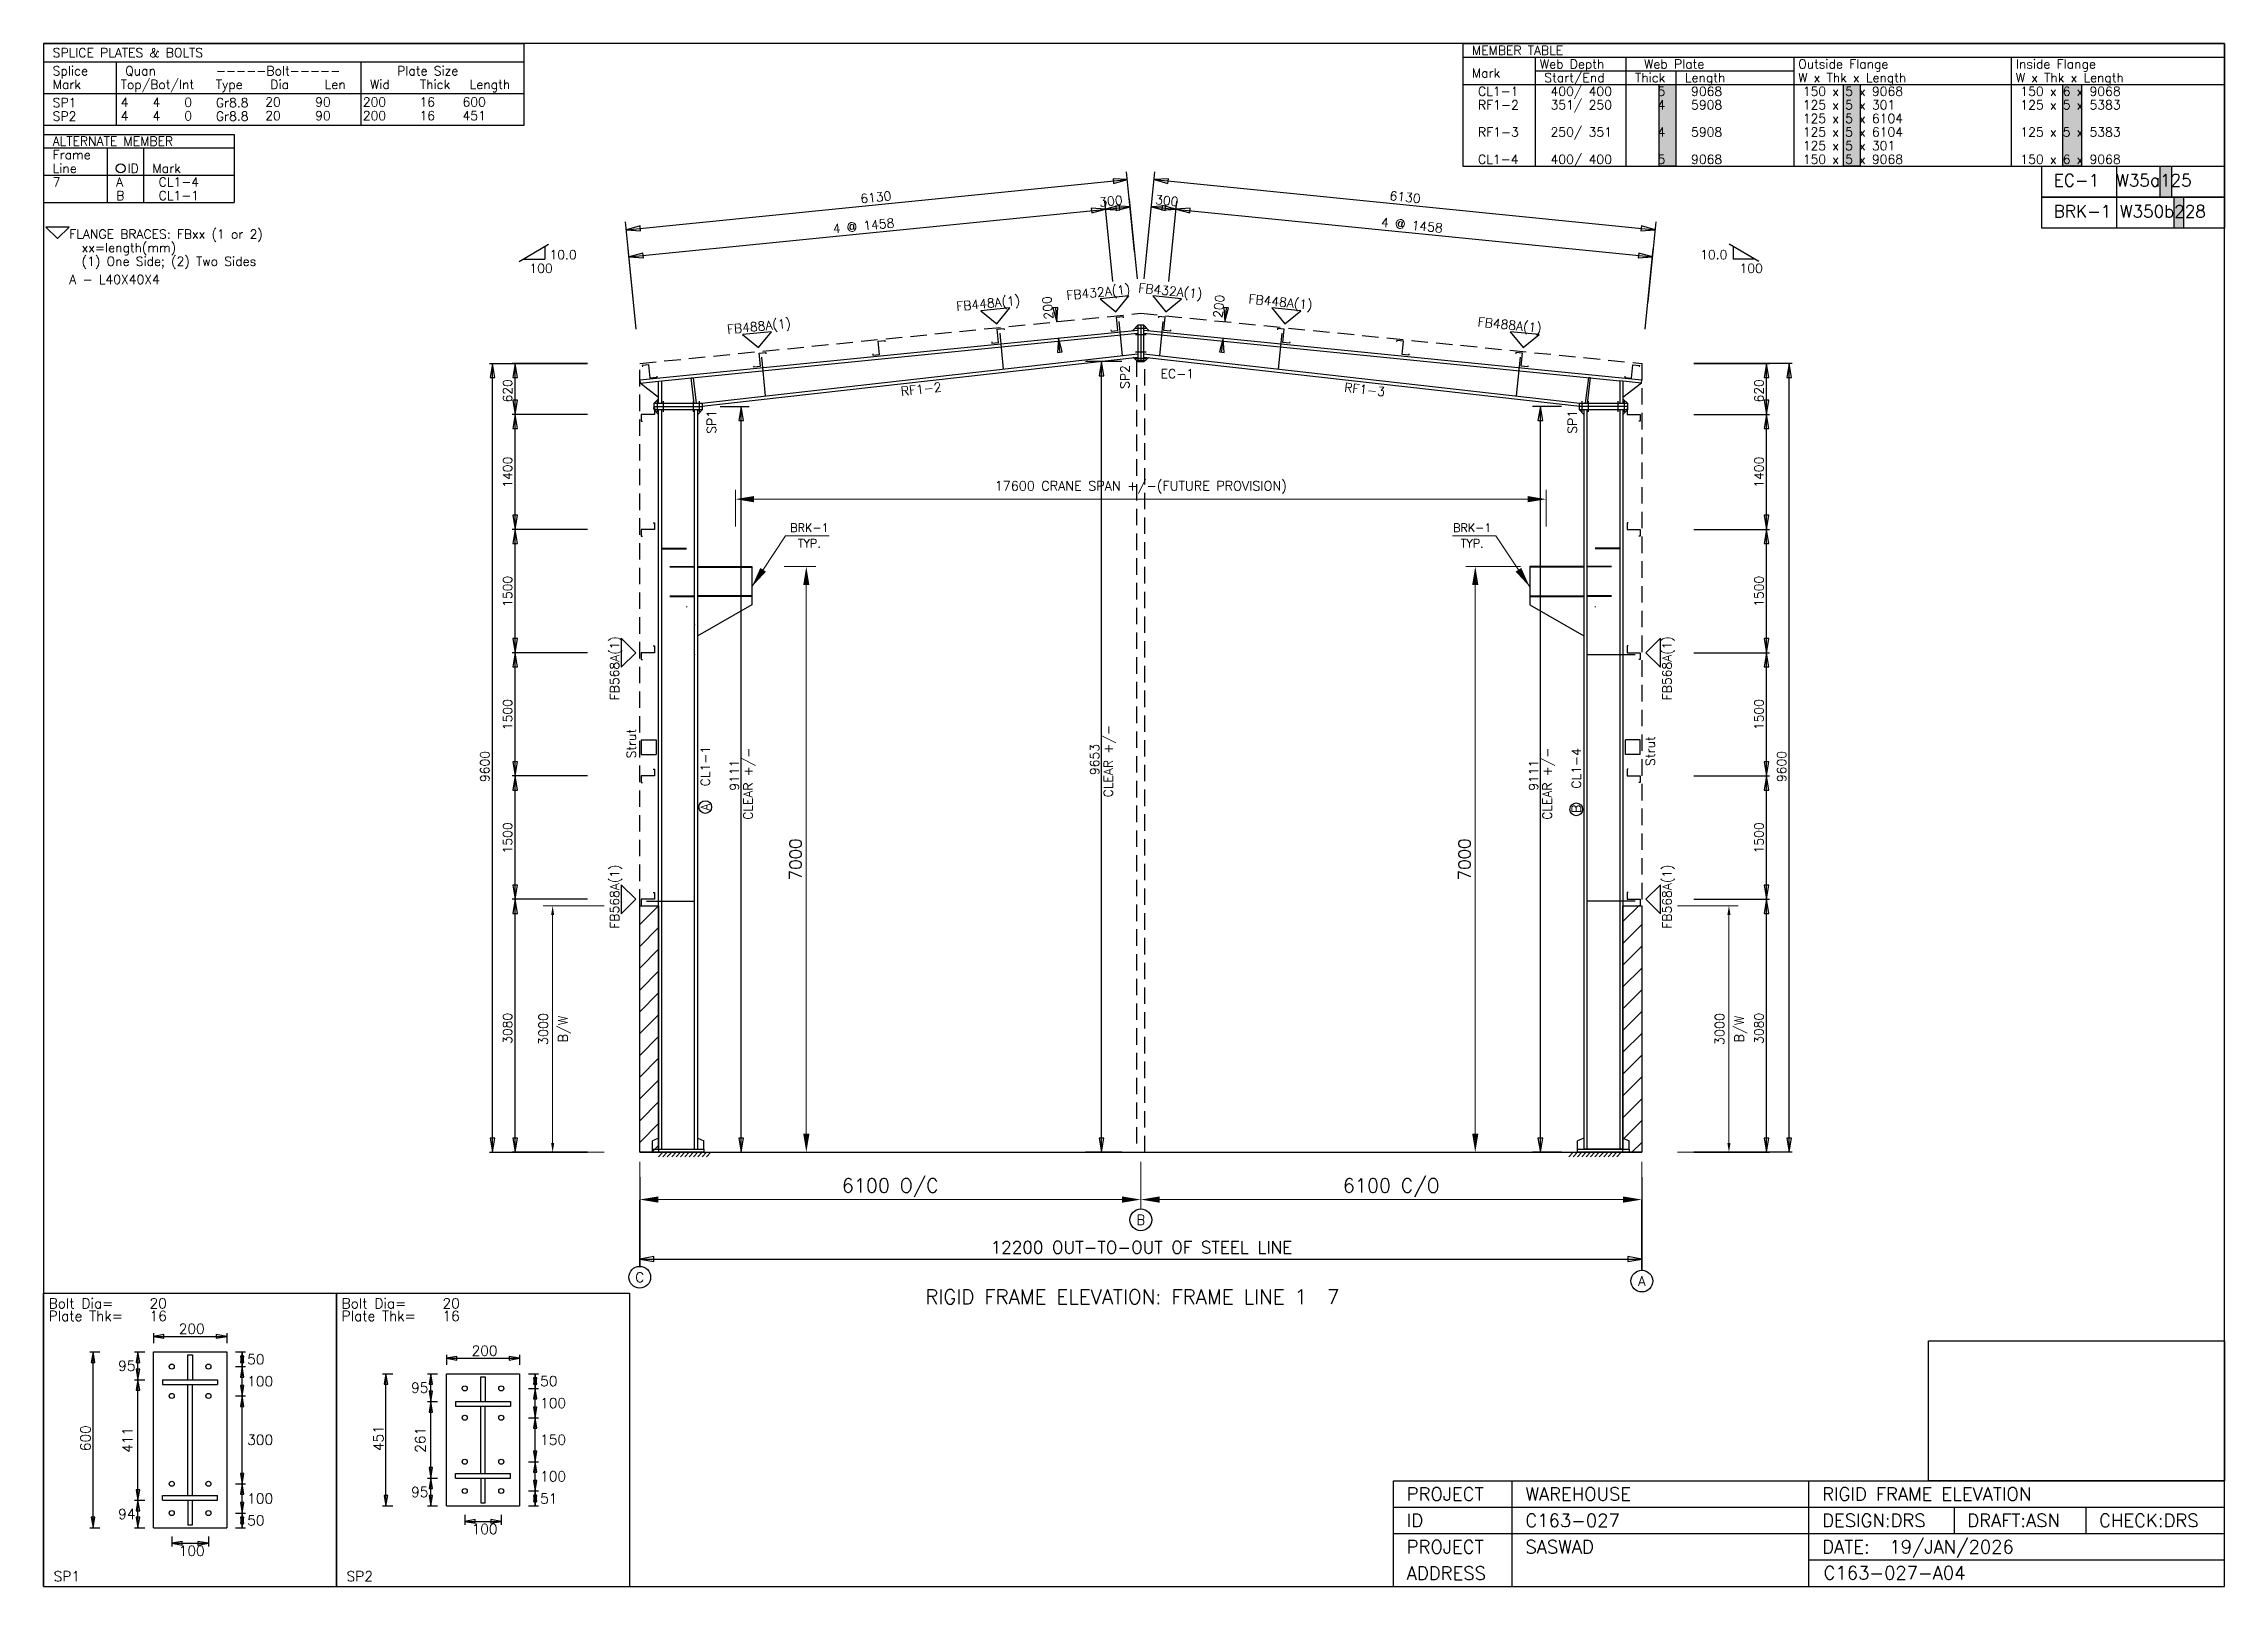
# Model space of a CAD drawing. Extents: x 0 to 26549, y 0 to 18774.
import ezdxf
from ezdxf.enums import TextEntityAlignment as Align

# ---------------------------------------------------------------- set-up
doc = ezdxf.new("R2010")
doc.units = 0
doc.header["$MEASUREMENT"] = 0
doc.linetypes.add('CONTIN', pattern=[0])
doc.linetypes.add('DASHED', pattern=[300.99, 200.69, -100.3])
doc.layers.get('0').update_dxf_attribs({"linetype": 'CONTIN'})
doc.layers.get('Defpoints').update_dxf_attribs({"linetype": 'CONTINUOUS'})
for name, color, linetype in [('1', 7, 'CONTIN'), ('10', 10, 'CONTIN'), ('11', 7, 'CONTIN'), ('12', 6, 'CONTIN'), ('13', 1, 'CONTIN'), ('14', 7, 'CONTIN'), ('15', 7, 'CONTIN'), ('2', 6, 'CONTIN'), ('22', 7, 'CONTIN'), ('26', 7, 'CONTIN'), ('3', 7, 'CONTIN'), ('5', 5, 'DASHED')]:
    doc.layers.add(name, color=color, linetype=linetype)
doc.styles.add('SIMPLEX', font='SIMPLEX')
doc.dimstyles.new('FOR D', dxfattribs={"dimscale": 114, "dimtxt": 2, "dimasz": 2, "dimexe": 1, "dimexo": 1, "dimgap": 1, "dimtad": 1, "dimdec": 0, "dimzin": 0, "dimdsep": 46, "dimtxsty": 'SIMPLEX', "dimcen": 1, "dimclrd": 6, "dimclre": 6, "dimclrt": 7, "dimadec": 0, "dimazin": 0, "dimtfac": 1, "dimtdec": 0, "dimtofl": 0, "dimtmove": 0, "dimatfit": 3, "dimfxl": 1, "dimtolj": 1, "dimtzin": 0, "dimlwd": 0, "dimlwe": 0, "dimarcsym": 1})
doc.dimstyles.new('FOR PLAN', dxfattribs={"dimscale": 115, "dimtxt": 2, "dimasz": 2, "dimexe": 1.5, "dimexo": 0.75, "dimgap": 0.9, "dimtad": 1, "dimdec": 0, "dimzin": 0, "dimdsep": 46, "dimtxsty": 'SIMPLEX', "dimcen": 0.09, "dimclrd": 6, "dimclre": 6, "dimclrt": 7, "dimadec": 0, "dimazin": 0, "dimtfac": 1, "dimtdec": 0, "dimtmove": 0, "dimatfit": 3, "dimfxl": 1, "dimtolj": 1, "dimtzin": 0, "dimlwd": 0, "dimlwe": 0, "dimarcsym": 0})
picture_1 = doc.add_image_def('image1.png', size_in_pixel=(129, 61))

msp = doc.modelspace()

# ---------------------------------------------------------------- texts
at = {"color": 7, "linetype": 'ByBlock', "lineweight": 0, "char_height": 100, "attachment_point": 5, "style": 'SIMPLEX'}
for s, insert in [('\\A1;BRK-1', (9322.5, 12882.4)), ('\\A1;BRK-1', (17391.6, 12882.4)), ('\\A1;TYP.', (9322.5, 12693.3)), ('\\A1;TYP.', (17391.6, 12693.3))]:
    msp.add_mtext(s, dxfattribs=dict(at, insert=insert))
at = {"layer": '11', "style": 'SIMPLEX'}
for s, p in [('EC-1  W35a125', (24471.8, 17036.6)), ('BRK-1 W350b228', (24471.8, 16658.8)), ('12200 OUT-TO-OUT OF STEEL', (11529, 4049.9)), ('12200 OUT-TO-OUT OF STEEL LINE', (11529, 4049.9))]:
    msp.add_text(s, height=150, dxfattribs=at).set_placement(p)
for s, rotation, p in [('6130', 5.71059, (9948.5, 16830.8)), ('300', 5.71059, (12857.6, 16788.9)), ('300', 354.28941, (13527, 16821.8)), ('6130', 354.28941, (16381.1, 16869.2)), ('4 @ 1458', 5.71059, (9612.5, 16464.4)), ('4 @ 1458', 354.28941, (16277.8, 16546.8)), ('200', 95.71059, (12293.1, 15422.5)), ('200', 84.28941, (14347.8, 15429.8)), ('620', 90.00021, (5702.9, 14406.4)), ('620', 90.00021, (20937.6, 14406.4)), ('1400', 90.00021, (5702.9, 13368.8)), ('1400', 90.00021, (20937.6, 13368.8)), ('1500', 90.00021, (5702.9, 11918.8)), ('1500', 90.00021, (20937.6, 11918.8)), ('1500', 90.00021, (5702.9, 10418.8)), ('1500', 90.00021, (20937.6, 10418.8)), ('CLEAR +/-', 90, (13015.4, 9601.7)), ('9600', 90.00021, (5426.9, 9787.6)), ('CLEAR +/-', 90, (8631.1, 9328.5)), ('9653', 90, (12849.8, 9872.2)), ('CLEAR +/-', 90, (18359, 9328.5)), ('9600', 90.00021, (21213.6, 9787.6)), ('9111', 90, (8465.5, 9681.7)), ('9111', 90, (18193.4, 9681.7)), ('1500', 90.00021, (5702.9, 8918.8)), ('1500', 90.00021, (20937.6, 8918.8)), ('3080', 90.00021, (5702.9, 6601.2)), ('3080', 90.00021, (20937.6, 6601.2))]:
    msp.add_text(s, height=110.38, rotation=rotation, dxfattribs=at).set_placement(p)
at = {"layer": '13', "style": 'SIMPLEX'}
for s, p in [('B', (13357, 4460.7)), ('C', (7257, 3761.1)), ('A', (19457, 3715.5))]:
    msp.add_text(s, height=119.2, dxfattribs=at).set_placement(p, align=Align.MIDDLE_CENTER)
at = {"layer": '14', "style": 'SIMPLEX'}
for s, height, p in [('PROJECT', 160.56, (16594.1, 1043.6)), ('WAREHOUSE', 160.56, (18039.1, 1043.6)), ('RIGID FRAME ELEVATION', 160.555, (21651.6, 1043.6)), ('ID', 160.56, (16594.1, 722.5)), ('C163-027', 160.56, (18039.1, 722.5)), ('DESIGN:DRS', 160.56, (21651.6, 722.5)), ('DRAFT:ASN', 160.56, (23417.7, 722.5)), ('CHECK:DRS', 160.56, (25023.2, 722.5)), ('PROJECT', 160.56, (16594.1, 401.4)), ('SASWAD', 160.56, (18039.1, 401.4)), ('DATE:', 160.56, (21651.6, 401.4)), ('19/JAN/2026', 160.555, (22470.4, 401.4)), ('ADDRESS', 160.56, (16594.1, 80.3)), ('C163-027-A04', 160.555, (21669.6, 84.6))]:
    msp.add_text(s, height=height, dxfattribs=at).set_placement(p)
at = {"layer": '15', "style": 'SIMPLEX'}
msp.add_text('RIGID FRAME ELEVATION: FRAME LINE 1  7', height=176.611, dxfattribs=at).set_placement((13253.1, 3435.5), align=Align.CENTER)
at = {"layer": '3', "style": 'SIMPLEX'}
for s, p in [('10.0', (6157.7, 16150.4)), ('  10.0', (20015.5, 16150.4)), ('100', (5913.5, 15984.8)), ('100', (20646.1, 15984.8)), ('EC-1', (13598, 14701.4))]:
    msp.add_text(s, height=110.38, dxfattribs=at).set_placement(p)
for s, height, rotation, p in [('FB448A(1)', 110.38, 5.71059, (11116.3, 15520.4)), ('FB432A(1)', 110.38, 5.71059, (12456.9, 15654.5)), ('FB432A(1)', 110.38, 354.28941, (13323.6, 15747.8)), ('FB448A(1)', 110.38, 354.28941, (14664.1, 15613.8)), ('FB488A(1)', 110.38, 5.71059, (8325.4, 15241.3)), ('FB488A(1)', 110.38, 354.28941, (17455, 15334.7)), (' RF1-2', 110.38, 6.42105, (10367.7, 14478.6)), ('SP2', 110.38, 90, (13218.5, 14572.8)), (' RF1-3', 110.38, 353.57895, (15754, 14545.2)), ('SP1', 110.38, 90, (8186, 14026.6)), ('SP1', 110.38, 90, (18666.1, 14026.6)), ('FB568A(1)', 110.38, 89.99998, (7005.8, 10782.4)), ('FB568A(1)', 110.38, 90.00002, (19818.7, 10782.4)), ('Strut', 110.38, 89.99998, (7208.9, 10074.6)), (' CL1-1', 110.38, 89.99998, (8110.4, 9659.8)), (' CL1-4', 110.38, 89.99987, (18714.1, 9632.2)), ('Strut', 110.38, 90.00002, (19615.6, 9983.5)), ('A', 110.4, 89.99998, (8110.4, 9439)), ('B', 110.4, 89.99987, (18714.1, 9411.4)), ('FB568A(1)', 110.38, 89.99998, (7005.8, 8003.2)), ('FB568A(1)', 110.38, 90.00002, (19818.7, 8003.2))]:
    msp.add_text(s, height=height, rotation=rotation, dxfattribs=at).set_placement(p)

# ---------------------------------------------------------------- blocks, each defined once
blk = doc.blocks.new('ARROWF')
for p, q in [((0, 0), (-172, 29)), ((-172, 29), (-172, -29)), ((-172, -29), (0, 0))]:
    blk.add_line(p, q)
blk = doc.blocks.new('EPBLK1')
for p, q in [((0, 0), (0, 1605.5531)), ((0, 1605.5531), (1605.5531, 1605.5531)), ((1605.5531, 1605.5531), (1605.5531, 0)), ((602.082397, 321.110626), (602.082397, 1284.4425)), ((602.082397, 1284.4425), (1003.4707, 1284.4425)), ((790.233215, 1131.91504), (790.233215, 1268.13013)), ((790.233215, 1268.13013), (815.320007, 1268.13013)), ((815.320007, 1268.13013), (815.320007, 1131.91504)), ((1003.4707, 1284.4425), (1003.4707, 321.110626)), ((652.255981, 1131.91504), (953.297241, 1131.91504)), ((652.255981, 1131.91504), (652.255981, 1106.82825)), ((652.255981, 1106.82825), (953.297241, 1106.82825)), ((790.233215, 497.119354), (790.233215, 1106.82825)), ((815.320007, 497.119354), (815.320007, 1106.82825)), ((953.297241, 1131.91504), (953.297241, 1106.82825)), ((652.255981, 497.119354), (953.297241, 497.119354)), ((652.255981, 472.032593), (652.255981, 497.119354)), ((953.297241, 472.032593), (953.297241, 497.119354)), ((652.255981, 472.032593), (953.297241, 472.032593)), ((790.233215, 472.032654), (790.233215, 337.423065)), ((815.320007, 337.423065), (815.320007, 472.032654)), ((602.082397, 321.110626), (1003.4707, 321.110626)), ((790.233215, 337.423065), (815.320007, 337.423065)), ((0, 0), (1605.5531, 0))]:
    blk.add_line(p, q)
for centre in [(702.429504, 1204.16479), (903.123657, 1204.16479), (702.429504, 1043.6095), (903.123657, 1043.6095), (702.429504, 561.943604), (903.123657, 561.943604), (702.429504, 401.388275), (903.123657, 401.388275)]:
    blk.add_circle(centre, 13.797722)
at = {"layer": '2'}
for p, q in [((602.082397, 1387.80005), (602.082397, 1332.60913)), ((602.082397, 1369.40308), (1003.4707, 1369.40308)), ((1003.4707, 1387.80005), (1003.4707, 1332.60913)), ((252.540131, 1284.4425), (307.731018, 1284.4425)), ((270.937073, 321.110626), (270.937073, 1284.4425)), ((498.724945, 1284.4425), (553.915833, 1284.4425)), ((517.121887, 1131.91504), (517.121887, 1284.4425)), ((1051.63733, 1284.4425), (1106.82813, 1284.4425)), ((1051.63733, 1204.16479), (1106.82813, 1204.16479)), ((1051.63733, 1204.16479), (1106.82813, 1204.16479)), ((1088.43127, 1204.16479), (1088.43127, 1284.4425)), ((1088.43127, 1043.6095), (1088.43127, 1204.16479)), ((498.724945, 1131.91504), (553.915833, 1131.91504)), ((498.724945, 1131.91504), (553.915833, 1131.91504)), ((517.121887, 472.032593), (517.121887, 1131.91504)), ((1051.63733, 1043.6095), (1106.82813, 1043.6095)), ((1051.63733, 1043.6095), (1106.82813, 1043.6095)), ((1088.43127, 561.943604), (1088.43127, 1043.6095)), ((1051.63733, 561.943604), (1106.82813, 561.943604)), ((1051.63733, 561.943604), (1106.82813, 561.943604)), ((1088.43127, 401.388275), (1088.43127, 561.943604)), ((498.724945, 472.032593), (553.915833, 472.032593)), ((498.724945, 472.032593), (553.915833, 472.032593)), ((517.121887, 321.110626), (517.121887, 472.032593)), ((1051.63733, 401.388275), (1106.82813, 401.388275)), ((1051.63733, 401.388275), (1106.82813, 401.388275)), ((1088.43127, 321.110626), (1088.43127, 401.388275)), ((252.540131, 321.110626), (307.731018, 321.110626)), ((498.724945, 321.110626), (553.915833, 321.110626)), ((702.429504, 272.944031), (702.429504, 217.753159)), ((903.123657, 272.944031), (903.123657, 217.753159)), ((1051.63733, 321.110626), (1106.82813, 321.110626)), ((702.429504, 236.150116), (903.123657, 236.150116))]:
    blk.add_line(p, q, dxfattribs=at)
at = {"layer": '2', "xscale": 0.333, "yscale": 0.333, "zscale": 0.333}
for p, rotation in [((602.082397, 1369.40308), 180), ((270.937073, 1284.4425), 90), ((517.121887, 1284.4425), 89.99998470000001), ((1088.43127, 1284.4425), 89.99998470000001), ((1088.43127, 1204.16479), 89.99998470000001), ((1088.43127, 1204.16479), 270), ((517.121887, 1131.91504), 89.99998470000001), ((517.121887, 1131.91504), 270), ((1088.43127, 1043.6095), 270), ((1088.43127, 1043.6095), 89.99998470000001), ((1088.43127, 561.943604), 270), ((517.121887, 472.032593), 270), ((1088.43127, 561.943604), 89.99998470000001), ((270.937073, 321.110626), 270), ((517.121887, 472.032593), 89.99998470000001), ((517.121887, 321.110626), 270), ((1088.43127, 401.388275), 89.99998470000001), ((1088.43127, 401.388275), 270), ((1088.43127, 321.110626), 270), ((702.429504, 236.150116), 180)]:
    blk.add_blockref('ARROWF', p, dxfattribs=dict(at, rotation=rotation))
for p in [(1003.4707, 1369.40308), (903.123657, 236.150116)]:
    blk.add_blockref('ARROWF', p, dxfattribs=at)
at = {"layer": '11', "style": 'SIMPLEX'}
for s, p in [('Bolt Dia=', (27.595444, 1522.76685)), ('20', (580.774353, 1522.76685)), ('Plate Thk=', (27.595444, 1453.7782)), ('16', (580.774353, 1453.7782)), ('200', (740.686829, 1383.20068)), ('50', (1116.02661, 1216.70825)), ('100', (1116.02661, 1096.29175)), ('300', (1116.02661, 775.181091)), ('100', (1116.02661, 454.070496)), ('50', (1116.02661, 333.653992)), ('100', (740.686829, 167.161499)), ('SP1', (55.190888, 27.595444))]:
    blk.add_text(s, height=55.1908875, dxfattribs=at).set_placement(p)
for s, p in [('95', (503.324219, 1208.17871)), ('94', (503.324219, 396.571625))]:
    blk.add_text(s, height=55.1908875, dxfattribs=at).set_placement(p, align=Align.MIDDLE_RIGHT)
blk.add_text('600', height=55.1908875, rotation=90, dxfattribs=at).set_placement((257.139374, 740.686829))
blk.add_text('411', height=55.1908875, rotation=90, dxfattribs=at).set_placement((503.324219, 801.973816), align=Align.BOTTOM_CENTER)
blk = doc.blocks.new('EPBLK2')
for p, q in [((0, 0), (0, 1605.5531)), ((0, 1605.5531), (1605.5531, 1605.5531)), ((1605.5531, 1605.5531), (1605.5531, 0)), ((602.082397, 440.780548), (602.082397, 1164.77258)), ((602.082397, 1164.77258), (1003.4707, 1164.77258)), ((790.233215, 1012.29321), (790.233215, 1148.46021)), ((790.233215, 1148.46021), (815.320007, 1148.46021)), ((815.320007, 1148.46021), (815.320007, 1012.29321)), ((1003.4707, 1164.77258), (1003.4707, 440.780548)), ((652.255981, 1012.29321), (953.297241, 1012.29321)), ((652.255981, 1012.29321), (652.255981, 987.206482)), ((652.255981, 987.206482), (953.297241, 987.206482)), ((790.233215, 618.346619), (790.233215, 987.206482)), ((815.320007, 618.346619), (815.320007, 987.206482)), ((953.297241, 1012.29321), (953.297241, 987.206482)), ((652.255981, 618.346619), (953.297241, 618.346619)), ((652.255981, 593.259827), (652.255981, 618.346619)), ((953.297241, 593.259827), (953.297241, 618.346619)), ((652.255981, 593.259827), (953.297241, 593.259827)), ((790.233215, 593.259888), (790.233215, 457.092987)), ((815.320007, 457.092987), (815.320007, 593.259888)), ((602.082397, 440.780548), (1003.4707, 440.780548)), ((790.233215, 457.092987), (815.320007, 457.092987)), ((0, 0), (1605.5531, 0))]:
    blk.add_line(p, q)
for centre in [(702.429504, 1084.49487), (903.123657, 1084.49487), (702.429504, 923.939636), (903.123657, 923.939636), (702.429504, 683.106628), (903.123657, 683.106628), (702.429504, 522.551331), (903.123657, 522.551331)]:
    blk.add_circle(centre, 13.797722)
at = {"layer": '2'}
for p, q in [((602.082397, 1268.13013), (602.082397, 1212.93921)), ((602.082397, 1249.73315), (1003.4707, 1249.73315)), ((1003.4707, 1268.13013), (1003.4707, 1212.93921)), ((252.540131, 1164.77258), (307.731018, 1164.77258)), ((270.937073, 440.780548), (270.937073, 1164.77258)), ((498.724945, 1164.77258), (553.915833, 1164.77258)), ((517.121887, 1012.29321), (517.121887, 1164.77258)), ((1051.63733, 1164.77258), (1106.82813, 1164.77258)), ((1051.63733, 1084.49487), (1106.82813, 1084.49487)), ((1051.63733, 1084.49487), (1106.82813, 1084.49487)), ((1088.43127, 1084.49487), (1088.43127, 1164.77258)), ((1088.43127, 923.939636), (1088.43127, 1084.49487)), ((498.724945, 1012.29321), (553.915833, 1012.29321)), ((498.724945, 1012.29321), (553.915833, 1012.29321)), ((517.121887, 593.259888), (517.121887, 1012.29321)), ((1051.63733, 923.939636), (1106.82813, 923.939636)), ((1051.63733, 923.939636), (1106.82813, 923.939636)), ((1088.43127, 683.106628), (1088.43127, 923.939636)), ((1051.63733, 683.106628), (1106.82813, 683.106628)), ((1051.63733, 683.106628), (1106.82813, 683.106628)), ((1088.43127, 522.551331), (1088.43127, 683.106628)), ((498.724945, 593.259888), (553.915833, 593.259888)), ((498.724945, 593.259888), (553.915833, 593.259888)), ((517.121887, 440.780548), (517.121887, 593.259888)), ((1051.63733, 522.551331), (1106.82813, 522.551331)), ((1051.63733, 522.551331), (1106.82813, 522.551331)), ((1088.43127, 440.780548), (1088.43127, 522.551331)), ((252.540131, 440.780548), (307.731018, 440.780548)), ((498.724945, 440.780548), (553.915833, 440.780548)), ((702.429504, 392.613953), (702.429504, 337.423065)), ((903.123657, 392.613953), (903.123657, 337.423065)), ((1051.63733, 440.780548), (1106.82813, 440.780548)), ((702.429504, 355.820038), (903.123657, 355.820038))]:
    blk.add_line(p, q, dxfattribs=at)
at = {"layer": '2', "xscale": 0.333, "yscale": 0.333, "zscale": 0.333}
for p, rotation in [((602.082397, 1249.73315), 180), ((270.937073, 1164.77258), 90), ((517.121887, 1164.77258), 89.99998470000001), ((1088.43127, 1164.77258), 89.99998470000001), ((1088.43127, 1084.49487), 89.99998470000001), ((1088.43127, 1084.49487), 270), ((517.121887, 1012.29321), 89.99998470000001), ((517.121887, 1012.29321), 270), ((1088.43127, 923.939636), 270), ((1088.43127, 923.939636), 89.99998470000001), ((1088.43127, 683.106628), 270), ((517.121887, 593.259888), 270), ((1088.43127, 683.106628), 89.99998470000001), ((270.937073, 440.780548), 270), ((517.121887, 593.259888), 89.99998470000001), ((517.121887, 440.780548), 270), ((1088.43127, 522.551331), 89.99998470000001), ((1088.43127, 522.551331), 270), ((1088.43127, 440.780548), 270), ((702.429504, 355.820038), 180)]:
    blk.add_blockref('ARROWF', p, dxfattribs=dict(at, rotation=rotation))
for p in [(1003.4707, 1249.73315), (903.123657, 355.820038)]:
    blk.add_blockref('ARROWF', p, dxfattribs=at)
at = {"layer": '11', "style": 'SIMPLEX'}
for s, p in [('Bolt Dia=', (27.595444, 1522.76685)), ('20', (580.774353, 1522.76685)), ('Plate Thk=', (27.595444, 1453.7782)), ('16', (580.774353, 1453.7782)), ('200', (740.686829, 1263.53088)), ('50', (1116.02661, 1097.03833)), ('100', (1116.02661, 976.621887)), ('150', (1116.02661, 775.927673)), ('100', (1116.02661, 575.233521)), ('51', (1116.02661, 454.070496)), ('100', (740.686829, 286.831421)), ('SP2', (55.190888, 27.595444))]:
    blk.add_text(s, height=55.1908875, dxfattribs=at).set_placement(p)
for p in [(503.324219, 1088.53296), (503.324219, 517.020203)]:
    blk.add_text('95', height=55.1908875, dxfattribs=at).set_placement(p, align=Align.MIDDLE_RIGHT)
blk.add_text('451', height=55.1908875, rotation=90, dxfattribs=at).set_placement((257.139374, 740.686829))
blk.add_text('261', height=55.1908875, rotation=90, dxfattribs=at).set_placement((503.324219, 802.77655), align=Align.BOTTOM_CENTER)
blk = doc.blocks.new('RF1TBL')
for p, q in [((-9272.0693, 0), (-9272.0693, -1490.1539)), ((-9272.0693, 0), (0, 0)), ((0, 0), (0, -1490.1539)), ((-9272.0693, -165.57266), (0, -165.57266)), ((-9272.0693, -165.57266), (-9272.0693, -1490.1539)), ((-9272.0693, -165.57266), (-9272.0693, -1490.1539)), ((-9272.0693, -165.57266), (-9272.0693, -1490.1539)), ((-8389.0146, -165.57266), (-8389.0146, -1490.1539)), ((-7285.1978, -165.57266), (-7285.1978, -1490.1539)), ((-5243.1348, -165.57266), (-5243.1348, -1490.1539)), ((-2593.9719, -165.57266), (-2593.9719, -1490.1539)), ((-9272.0693, -496.71799), (0, -496.71799)), ((-8389.0146, -331.14532), (-5243.1348, -331.14532)), ((-6678.0977, -331.14532), (-6678.0977, -1490.1539)), ((-9272.0693, -1490.1539), (0, -1490.1539)), ((-9272.0693, -1490.1539), (0, -1490.1539))]:
    blk.add_line(p, q)
at = {"layer": '14', "style": 'SIMPLEX'}
for s, p in [('MEMBER TABLE', (-9161.6875, -137.97722)), ('Web Depth', (-8333.8242, -303.54993)), ('Web Plate', (-7064.4336, -303.54993)), ('Outside Flange', (-5187.9438, -303.54993)), ('Inside Flange', (-2538.781, -303.54993)), ('Mark', (-9161.6875, -413.93173)), ('Start/End', (-8278.6338, -469.12256)), ('Thick', (-7174.8154, -469.12256)), ('Length', (-6567.7163, -469.12256)), ('W x Thk x Length', (-5187.9438, -469.12256)), ('W x Thk x Length', (-2538.781, -469.12256))]:
    blk.add_text(s, height=110.381775, dxfattribs=at).set_placement(p)
at = {"layer": '26', "style": 'SIMPLEX'}
for s, p in [(' CL1-1', (-9161.6875, -634.69519)), (' 400/ 400', (-8278.6338, -634.69519)), ('    5', (-7230.0073, -634.69519)), (' 9068', (-6567.7163, -634.69519)), ('150 x 5 x 9068', (-5132.7524, -634.69519)), ('150 x 6 x 9068', (-2483.5901, -634.69519)), (' RF1-2', (-9161.6875, -800.26794)), (' 351/ 250', (-8278.6338, -800.26794)), ('    4', (-7230.0073, -800.26794)), (' 5908', (-6567.7163, -800.26794)), ('125 x 5 x 301', (-5132.7524, -800.26794)), ('125 x 5 x 5383', (-2483.5901, -800.26794)), (' RF1-3', (-9161.6875, -1131.4132)), (' 250/ 351', (-8278.6338, -1131.4132)), ('    4', (-7230.0073, -1131.4132)), (' 5908', (-6567.7163, -1131.4132)), ('125 x 5 x 6104', (-5132.7524, -965.84058)), ('125 x 5 x 6104', (-5132.7524, -1131.4132)), ('125 x 5 x 5383', (-2483.5901, -1131.4132)), ('125 x 5 x 301', (-5132.7524, -1296.986)), (' CL1-4', (-9161.6875, -1462.5586)), (' 400/ 400', (-8278.6338, -1462.5586)), ('    5', (-7230.0073, -1462.5586)), (' 9068', (-6567.7163, -1462.5586)), ('150 x 5 x 9068', (-5132.7524, -1462.5586)), ('150 x 6 x 9068', (-2483.5901, -1462.5586))]:
    blk.add_text(s, height=110.381775, dxfattribs=at).set_placement(p)
blk = doc.blocks.new('RF1BLT1', base_point=(0, 22.86))
at = {"layer": '3'}
for p, q in [((0, 22.86), (134.62, 22.86)), ((0, 22.86), (0, 0)), ((134.62, 0), (134.62, 22.86)), ((0, 17.78), (134.62, 17.78)), ((20.32, 17.78), (20.32, 0)), ((88.9, 17.78), (88.9, 0)), ((0, 8.89), (134.62, 8.89)), ((0, 0), (134.62, 0)), ((0, 0), (134.62, 0))]:
    blk.add_line(p, q, dxfattribs=at)
at = {"layer": '1', "style": 'SIMPLEX'}
for s, p in [('SPLICE PLATES & BOLTS', (2.54, 19.05)), ('Splice', (2.54, 13.97)), ('Mark', (2.54, 10.16)), ('Top/Bot/Int', (21.59, 10.16)), ('Quan', (22.86, 13.97)), ('Type', (48.26, 10.16)), ('-----Bolt-----', (48.26, 13.97)), ('Dia', (63.5, 10.16)), ('Len', (78.74, 10.16)), ('Wid', (91.44, 10.16)), ('Plate Size', (99.06, 13.97)), ('Thick', (105.41, 10.16)), ('Length', (119.38, 10.16)), ('SP1', (2.54, 5.08)), ('   4', (15.94, 5.18)), ('   4', (24.83, 5.18)), ('   0', (33.72, 5.18)), ('Gr8.8', (48.26, 5.08)), ('        20', (46.95, 5.23)), ('        90', (60.92, 5.23)), ('       200', (76.16, 5.23)), ('        16', (90.13, 5.23)), ('       600', (104.1, 5.23)), ('SP2', (2.54, 1.27)), ('   4', (15.94, 1.37)), ('   4', (24.83, 1.37)), ('   0', (33.72, 1.37)), ('Gr8.8', (48.26, 1.27)), ('        20', (46.95, 1.42)), ('        90', (60.92, 1.42)), ('       200', (76.16, 1.42)), ('        16', (90.13, 1.42)), ('       451', (104.1, 1.42))]:
    blk.add_text(s, height=2.54, dxfattribs=at).set_placement(p)
blk = doc.blocks.new('RF1ID')
for p, q in [((0, 0), (2318.01733, 0)), ((0, 0), (0, -827.86334)), ((2318.01733, 0), (2318.01733, -827.86334)), ((0, -165.57266), (2318.01733, -165.57266)), ((0, -165.57266), (2318.01733, -165.57266)), ((772.672424, -165.57266), (772.672424, -827.86334)), ((1214.19946, -165.57266), (1214.19946, -827.86334)), ((0, -496.71799), (2318.01733, -496.71799)), ((0, -496.71799), (2318.01733, -496.71799)), ((0, -827.86334), (2318.01733, -827.86334)), ((0, -827.86334), (2318.01733, -827.86334)), ((0, -827.86334), (2318.01733, -827.86334))]:
    blk.add_line(p, q)
at = {"layer": '14'}
blk.add_circle((938.245117, -413.93173), 55.190888, dxfattribs=at)
at = {"layer": '14', "style": 'SIMPLEX'}
for s, p in [('ALTERNATE MEMBER', (110.381775, -137.97722)), ('Frame', (110.381775, -303.54987)), ('Line', (110.381775, -469.12256)), ('ID', (1021.03143, -469.12256)), ('Mark', (1324.5813, -469.12256))]:
    blk.add_text(s, height=110.381775, dxfattribs=at).set_placement(p)
at = {"layer": '26', "style": 'SIMPLEX'}
for s, p in [('7', (110.381775, -634.69519)), ('A', (883.054199, -634.69519)), (' CL1-4', (1324.5813, -634.69519)), ('B', (883.054199, -800.26794)), (' CL1-1', (1324.5813, -800.26794))]:
    blk.add_text(s, height=110.381775, dxfattribs=at).set_placement(p)
blk = doc.blocks.new('MARKER')
for p, q in [((176.610855, 176.610855), (-176.61086, 176.610855)), ((-176.61086, 176.610855), (0, 0)), ((0, 0), (176.610855, 176.610855))]:
    blk.add_line(p, q)
blk = doc.blocks.new('RF1FBR')
at = {"xscale": 0.8, "yscale": 0.8, "zscale": 0.8}
blk.add_blockref('MARKER', (168.884125, -331.14532), dxfattribs=at)
at = {"layer": '14', "style": 'SIMPLEX'}
for s, p in [('FLANGE BRACES: FBxx (1 or 2)', (312.380463, -331.14532)), ('  xx=length(mm)', (312.380463, -496.71799)), ('  (1) One Side; (2) Two Sides', (312.380463, -662.29065)), ('A - L40X40X4', (312.380463, -883.05414))]:
    blk.add_text(s, height=110.381775, dxfattribs=at).set_placement(p)
blk = doc.blocks.new('ZCOL')
for p, q in [((10.2, 0), (0, 0)), ((0, 0), (0, -25.4)), ((10.2, -2.5), (10.2, 0)), ((-10.2, -25.4), (-10.2, -22.9)), ((0, -25.4), (-10.2, -25.4))]:
    blk.add_line(p, q)
blk = doc.blocks.new('*D33')
at = {"color": 6, "linetype": 'Continuous', "lineweight": 0}
for p, q in [((7257, 5168), (7257, 4593)), ((13357, 5168), (13357, 4593)), ((7485, 4707), (13129, 4707))]:
    blk.add_line(p, q, dxfattribs=at)
at = {"color": 6, "linetype": 'Continuous'}
for points in [[(7485, 4745), (7485, 4669), (7257, 4707)], [(13129, 4669), (13129, 4745), (13357, 4707)]]:
    blk.add_solid(points, dxfattribs=at)
at = {"layer": 'Defpoints', "color": 0, "linetype": 'Continuous'}
for p in [(7257, 5282), (13357, 5282), (13357, 4707)]:
    blk.add_point(p, dxfattribs=at)
at = {"color": 7, "linetype": 'Continuous', "insert": (10307, 4849), "char_height": 171, "attachment_point": 5, "style": 'SIMPLEX'}
blk.add_mtext('\\A1;6100 O/C', dxfattribs=at)
blk = doc.blocks.new('*D34')
at = {"color": 6, "linetype": 'Continuous', "lineweight": 0}
for p, q in [((13357, 5168), (13357, 4593)), ((19457, 5168), (19457, 4593)), ((13585, 4707), (19229, 4707))]:
    blk.add_line(p, q, dxfattribs=at)
at = {"color": 6, "linetype": 'Continuous'}
for points in [[(13585, 4745), (13585, 4669), (13357, 4707)], [(19229, 4669), (19229, 4745), (19457, 4707)]]:
    blk.add_solid(points, dxfattribs=at)
at = {"layer": 'Defpoints', "color": 0, "linetype": 'Continuous'}
for p in [(13357, 5282), (19457, 5282), (19457, 4707)]:
    blk.add_point(p, dxfattribs=at)
at = {"color": 7, "linetype": 'Continuous', "insert": (16407, 4849), "char_height": 171, "attachment_point": 5, "style": 'SIMPLEX'}
blk.add_mtext('\\A1;6100 C/O', dxfattribs=at)
blk = doc.blocks.new('*D39')
at = {"color": 6, "linetype": 'Continuous', "lineweight": 0}
for p, q in [((6824, 8282), (6083, 8282)), ((6197, 8168), (6197, 5396)), ((6824, 5282), (6083, 5282))]:
    blk.add_line(p, q, dxfattribs=at)
at = {"color": 6, "linetype": 'Continuous'}
for points in [[(6216, 8168), (6178, 8168), (6197, 8282)], [(6178, 5396), (6216, 5396), (6197, 5282)]]:
    blk.add_solid(points, dxfattribs=at)
at = {"layer": 'Defpoints', "color": 0, "linetype": 'Continuous'}
for p in [(6938, 8282), (6197, 5282), (6938, 5282)]:
    blk.add_point(p, dxfattribs=at)
at = {"color": 7, "linetype": 'Continuous', "char_height": 114, "attachment_point": 5, "rotation": 90, "style": 'SIMPLEX'}
for s, insert in [('\\A1;3000 ', (6083, 6782)), ('B/W', (6341, 6782))]:
    blk.add_mtext(s, dxfattribs=dict(at, insert=insert))
blk = doc.blocks.new('*D40')
at = {"color": 6, "linetype": 'Continuous', "lineweight": 0}
for p, q in [((19890, 8282), (20631, 8282)), ((20517, 8168), (20517, 5396)), ((19890, 5282), (20631, 5282))]:
    blk.add_line(p, q, dxfattribs=at)
at = {"color": 6, "linetype": 'Continuous'}
for points in [[(20536, 8168), (20498, 8168), (20517, 8282)], [(20498, 5396), (20536, 5396), (20517, 5282)]]:
    blk.add_solid(points, dxfattribs=at)
at = {"layer": 'Defpoints', "color": 0, "linetype": 'Continuous'}
for p in [(19776, 8282), (19776, 5282), (20517, 5282)]:
    blk.add_point(p, dxfattribs=at)
at = {"color": 7, "linetype": 'Continuous', "char_height": 114, "attachment_point": 5, "rotation": 90, "style": 'SIMPLEX'}
for s, insert in [('\\A1;3000 ', (20403, 6782)), ('B/W', (20661, 6782))]:
    blk.add_mtext(s, dxfattribs=dict(at, insert=insert))
blk = doc.blocks.new('*D43')
at = {"color": 6, "linetype": 'Continuous', "lineweight": 0}
for p, q in [((8421, 12896), (8421, 13344)), ((18293, 12896), (18293, 13344)), ((8649, 13230), (18065, 13230))]:
    blk.add_line(p, q, dxfattribs=at)
at = {"color": 6, "linetype": 'Continuous'}
for points in [[(8649, 13268), (8649, 13192), (8421, 13230)], [(18065, 13192), (18065, 13268), (18293, 13230)]]:
    blk.add_solid(points, dxfattribs=at)
at = {"layer": 'Defpoints', "color": 0, "linetype": 'Continuous'}
for p in [(18293, 13230), (8421, 12782), (18293, 12782)]:
    blk.add_point(p, dxfattribs=at)
at = {"color": 7, "linetype": 'Continuous', "insert": (13357, 13374), "char_height": 114, "attachment_point": 5, "style": 'SIMPLEX'}
blk.add_mtext('\\A1;17600 CRANE SPAN +/-(FUTURE PROVISION)', dxfattribs=at)
blk = doc.blocks.new('*D46')
at = {"color": 6, "linetype": 'Continuous', "lineweight": 0}
for p, q in [((17979, 12412), (17315, 12412)), ((17429, 12184), (17429, 5510)), ((17499, 5282), (17315, 5282))]:
    blk.add_line(p, q, dxfattribs=at)
at = {"color": 6, "linetype": 'Continuous'}
for points in [[(17467, 12184), (17391, 12184), (17429, 12412)], [(17391, 5510), (17467, 5510), (17429, 5282)]]:
    blk.add_solid(points, dxfattribs=at)
at = {"layer": 'Defpoints', "color": 0, "linetype": 'Continuous'}
for p in [(18093, 12412), (17429, 5282), (17613, 5282)]:
    blk.add_point(p, dxfattribs=at)
at = {"color": 7, "linetype": 'Continuous', "insert": (17298, 8847), "char_height": 148.2, "attachment_point": 5, "rotation": 90, "style": 'SIMPLEX'}
blk.add_mtext('\\A1;7000', dxfattribs=at)
blk = doc.blocks.new('*D48')
at = {"color": 6, "linetype": 'Continuous', "lineweight": 0}
for p, q in [((9014, 12412), (9399, 12412)), ((9285, 12184), (9285, 5510)), ((9215, 5282), (9399, 5282))]:
    blk.add_line(p, q, dxfattribs=at)
at = {"color": 6, "linetype": 'Continuous'}
for points in [[(9323, 12184), (9247, 12184), (9285, 12412)], [(9247, 5510), (9323, 5510), (9285, 5282)]]:
    blk.add_solid(points, dxfattribs=at)
at = {"layer": 'Defpoints', "color": 0, "linetype": 'Continuous'}
for p in [(8900, 12412), (9101, 5282), (9285, 5282)]:
    blk.add_point(p, dxfattribs=at)
at = {"color": 7, "linetype": 'Continuous', "insert": (9154, 8847), "char_height": 148.2, "attachment_point": 5, "rotation": 90, "style": 'SIMPLEX'}
blk.add_mtext('\\A1;7000', dxfattribs=at)

# ---------------------------------------------------------------- dimensions: what is measured, and where the dimension line sits
at = {"linetype": 'Continuous'}
for base, p1, p2, text, override, picture, middle in [((18292.8, 13230), (8421.2, 12781.9), (18292.8, 12781.9), '17600 CRANE SPAN +/-(FUTURE PROVISION)', {"dimtxt": 1, "dimgap": 0.5, "dimtxsty": 'SIMPLEX'}, '*D43', (13357, 13373.8)), ((13357, 4707.1), (7257, 5281.9), (13357, 5281.9), '<> O/C', {"dimtxt": 1.5, "dimgap": 0.1, "dimtxsty": 'SIMPLEX'}, '*D33', (10307, 4848.8)), ((19457, 4707.1), (13357, 5281.9), (19457, 5281.9), '<> C/O', {"dimtxt": 1.5, "dimgap": 0.1, "dimtxsty": 'SIMPLEX', "dimtmove": 1}, '*D34', (16407, 4848.8))]:
    dim = msp.add_linear_dim(base=base, p1=p1, p2=p2, text=text, dimstyle='FOR D', override=override, dxfattribs=at)
    dim.commit()
    dim.dimension.update_dxf_attribs({"geometry": picture, "text_midpoint": middle})
for base, p1, p2, text, override, picture, middle in [((9285.1, 5281.9), (8900.5, 12411.9), (9100.8, 5281.9), '7000', {"dimtxt": 1.3, "dimgap": 0.5, "dimtxsty": 'SIMPLEX'}, '*D48', (9154, 8846.9)), ((17429, 5281.9), (18092.8, 12411.9), (17613.3, 5281.9), '7000', {"dimtxt": 1.3, "dimgap": 0.5, "dimtxsty": 'SIMPLEX'}, '*D46', (17297.9, 8846.9)), ((6196.8, 5281.9), (6938.2, 8281.9), (6938.2, 5281.9), '<> \\XB/W', {"dimtxt": 1, "dimasz": 1, "dimgap": 0.5, "dimtxsty": 'SIMPLEX'}, '*D39', (6196.8, 6781.9)), ((20517.3, 5281.9), (19775.9, 8281.9), (19775.9, 5281.9), '<> \\XB/W', {"dimtxt": 1, "dimasz": 1, "dimgap": 0.5, "dimtxsty": 'SIMPLEX'}, '*D40', (20517.3, 6781.9))]:
    dim = msp.add_linear_dim(base=base, p1=p1, p2=p2, angle=90, text=text, dimstyle='FOR D', override=override, dxfattribs=at)
    dim.commit()
    dim.dimension.update_dxf_attribs({"geometry": picture, "text_midpoint": middle})

# ---------------------------------------------------------------- hatches: boundary and pattern name
at = {"linetype": 'Continuous'}
h = msp.add_hatch(color=256, dxfattribs=at)
h.dxf.hatch_style = 1
h.paths.add_polyline_path([(24580.1, 18276.9), (24807.1, 18276.9), (24807.1, 17283.4), (24580.1, 17283.4)])
h.paths.add_polyline_path([(21912.5, 18276.9), (22114.4, 18276.9), (22114.4, 17283.4), (21912.5, 17283.4)])
h.paths.add_polyline_path([(19666.4, 18276.9), (19870.4, 18276.9), (19870.4, 17283.4), (19666.4, 17283.4)])
h = msp.add_hatch(color=256, dxfattribs=at)
h.dxf.hatch_style = 1
h.paths.add_polyline_path([(25765.8, 17283.4), (25904.1, 17283.4), (25904.1, 16905.6), (25765.8, 16905.6)])
h.paths.add_polyline_path([(25937.4, 16905.6), (26050, 16905.6), (26050, 16527.8), (25937.4, 16527.8)])
h = msp.add_hatch(dxfattribs=at)
h.set_pattern_fill('ANSI31', color=1, scale=1500)
h.paths.add_polyline_path([(19227, 8281.9), (19457, 8281.9), (19457, 5281.9), (19227, 5281.9)])
h.paths.add_polyline_path([(7257, 8281.9), (7487, 8281.9), (7487, 5281.9), (7257, 5281.9)])

# ---------------------------------------------------------------- linework, layer by layer
for p, q in [((25233.3, 17283.4), (25233.3, 16905.6)), ((25233.3, 16905.6), (25233.3, 16527.8))]:
    msp.add_line(p, q, dxfattribs=at)
for p, q in [((26548.5, 0), (26548.5, 1685.8)), ((16433.5, 0), (16433.5, 1284.4)), ((16433.5, 1284.4), (26548.5, 1284.4)), ((17878.5, 0), (17878.5, 1284.4)), ((21491, 0), (21491, 1284.4)), ((16433.5, 963.3), (26548.5, 963.3)), ((23257.1, 963.3), (23257.1, 642.2)), ((24862.7, 963.3), (24862.7, 642.2)), ((16433.5, 642.2), (26548.5, 642.2)), ((21491, 321.1), (26548.5, 321.1)), ((16433.5, 0), (26548.5, 0))]:
    msp.add_line(p, q)
for points in [[(19666.4, 18276.9), (19870.4, 18276.9), (19870.4, 17283.4), (19666.4, 17283.4)], [(21912.5, 18276.9), (21912.5, 18276.9), (21912.5, 18276.9), (21912.5, 18276.9)], [(21912.5, 18276.9), (22114.4, 18276.9), (22114.4, 17283.4), (21912.5, 17283.4)], [(24580.1, 18276.9), (24807.1, 18276.9), (24807.1, 17283.4), (24580.1, 17283.4)], [(24327.7, 17283.4), (26548.5, 17283.4), (26548.5, 16905.6), (24327.7, 16905.6)], [(25765.8, 17283.4), (25904.1, 17283.4), (25904.1, 16905.6), (25765.8, 16905.6)], [(24327.7, 16905.6), (26548.5, 16905.6), (26548.5, 16527.8), (24327.7, 16527.8)], [(25937.4, 16905.6), (26050, 16905.6), (26050, 16527.8), (25937.4, 16527.8)], [(7257, 8281.9), (7487, 8281.9), (7487, 5281.9), (7257, 5281.9)], [(19227, 8281.9), (19457, 8281.9), (19457, 5281.9), (19227, 5281.9)]]:
    msp.add_lwpolyline(points, close=True, dxfattribs=at)
at = {"layer": '1'}
for p, q in [((7257, 14680.9), (13318.9, 15287.1)), ((7525.1, 14669.5), (13318.9, 15248.8)), ((11639.2, 15248.4), (11682.8, 14813)), ((13089.6, 15393.4), (13131.3, 14976)), ((13420.5, 15308), (13293.5, 15308)), ((13420.5, 15231.8), (13293.5, 15231.8)), ((13318.9, 15346.1), (13318.9, 14903.9)), ((13395.1, 15346.1), (13318.9, 15346.1)), ((13357, 15346.1), (13357, 14903.9)), ((13395.1, 14903.9), (13395.1, 15346.1)), ((13395.1, 15287.1), (19457, 14680.9)), ((13395.1, 15248.8), (19188.9, 14669.5)), ((13624.5, 15393.4), (13582.7, 14976)), ((15074.9, 15248.4), (15031.3, 14813)), ((7975.9, 14395.8), (13318.9, 14997.1)), ((7975.9, 14357.5), (13318.9, 14958.8)), ((8738.5, 14958.3), (8785.6, 14486.9)), ((13420.5, 15018.2), (13293.5, 15018.2)), ((13420.5, 14942), (13293.5, 14942)), ((13318.9, 14903.9), (13395.1, 14903.9)), ((13395.1, 14997.1), (18738.1, 14395.8)), ((13395.1, 14958.8), (18738.1, 14357.5)), ((17975.6, 14958.3), (17928.4, 14486.9)), ((7257, 14680.9), (7260.8, 14643)), ((7260.8, 14643), (7525.1, 14669.5)), ((7487, 14466.3), (7260.8, 14643)), ((7487, 14395.8), (7487, 14665.7)), ((7525.1, 14395.8), (7525.1, 14669.5)), ((7883.4, 14705.3), (7908.6, 14708.3)), ((7920.6, 14395.6), (7883.4, 14705.3)), ((7908.6, 14708.3), (7945.8, 14398.6)), ((18805.5, 14708.3), (18768.3, 14398.6)), ((18793.5, 14395.6), (18830.7, 14705.3)), ((18830.7, 14705.3), (18805.5, 14708.3)), ((19453.3, 14643), (19188.9, 14669.5)), ((19188.9, 14669.5), (19188.9, 14395.8)), ((19227, 14665.7), (19227, 14395.8)), ((19453.3, 14643), (19227, 14466.3)), ((19453.3, 14643), (19457, 14680.9)), ((8020.4, 14395.8), (7429.9, 14395.8)), ((7429.9, 14395.8), (7429.9, 14319.6)), ((7429.9, 14357.7), (8020.4, 14357.7)), ((7468, 14421.2), (7468, 14294.2)), ((7544.2, 14421.2), (7544.2, 14294.2)), ((7906.1, 14421.2), (7906.1, 14294.2)), ((7982.3, 14421.2), (7982.3, 14294.2)), ((8020.4, 14319.6), (8020.4, 14395.8)), ((19284.2, 14395.8), (18693.7, 14395.8)), ((18693.7, 14395.8), (18693.7, 14319.6)), ((19284.2, 14357.7), (18693.7, 14357.7)), ((18731.8, 14294.2), (18731.8, 14421.2)), ((18738.1, 14395.8), (18738.1, 14395.8)), ((18808, 14294.2), (18808, 14421.2)), ((19169.9, 14294.2), (19169.9, 14421.2)), ((19246.1, 14294.2), (19246.1, 14421.2)), ((19284.2, 14319.6), (19284.2, 14395.8)), ((7429.9, 14319.6), (8020.4, 14319.6)), ((7487, 5320), (7487, 14319.6)), ((7525.1, 5320), (7525.1, 14319.6)), ((7925.1, 5320), (7925.1, 14319.6)), ((7963.2, 5320), (7963.2, 14319.6)), ((18693.7, 14319.6), (19284.2, 14319.6)), ((18750.8, 14319.6), (18750.8, 5320)), ((18788.9, 14319.6), (18788.9, 5320)), ((19188.9, 14319.6), (19188.9, 5320)), ((19227, 14319.6), (19227, 5320)), ((7525.1, 12631.9), (7825.1, 12631.9)), ((7525.1, 12631.9), (7825.1, 12631.9)), ((7525.1, 12625.9), (7825.1, 12625.9)), ((7525.1, 12625.9), (7825.1, 12625.9)), ((19188.9, 12631.9), (18888.9, 12631.9)), ((19188.9, 12631.9), (18888.9, 12631.9)), ((19188.9, 12625.9), (18888.9, 12625.9)), ((19188.9, 12625.9), (18888.9, 12625.9)), ((7625.1, 12411.9), (7925.1, 12411.9)), ((7625.1, 12411.9), (7925.1, 12411.9)), ((7625.1, 12405.9), (7925.1, 12405.9)), ((7625.1, 12405.9), (7925.1, 12405.9)), ((7963.2, 12411.9), (8621.2, 12411.9)), ((7963.2, 12411.9), (8621.2, 12411.9)), ((7963.2, 12403.9), (8621.2, 12403.9)), ((7963.2, 12403.9), (8621.2, 12403.9)), ((8621.2, 12411.9), (8621.2, 12045.9)), ((18750.8, 12411.9), (18092.8, 12411.9)), ((18750.8, 12411.9), (18092.8, 12411.9)), ((18092.8, 12411.9), (18092.8, 12045.9)), ((18750.8, 12403.9), (18092.8, 12403.9)), ((18750.8, 12403.9), (18092.8, 12403.9)), ((19088.9, 12411.9), (18788.9, 12411.9)), ((19088.9, 12411.9), (18788.9, 12411.9)), ((19088.9, 12405.9), (18788.9, 12405.9)), ((19088.9, 12405.9), (18788.9, 12405.9)), ((7625.1, 12051.9), (7925.1, 12051.9)), ((7625.1, 12051.9), (7925.1, 12051.9)), ((7625.1, 12045.9), (7925.1, 12045.9)), ((7625.1, 12045.9), (7925.1, 12045.9)), ((8621.2, 12053.9), (7963.2, 12053.9)), ((8621.2, 12053.9), (7963.2, 12053.9)), ((8621.2, 12045.9), (7963.2, 12045.9)), ((8621.2, 12045.9), (7963.2, 12045.9)), ((8621.2, 12045.9), (8621.2, 11945.9)), ((18092.8, 12053.9), (18750.8, 12053.9)), ((18092.8, 12053.9), (18750.8, 12053.9)), ((18092.8, 12045.9), (18092.8, 11945.9)), ((18092.8, 12045.9), (18750.8, 12045.9)), ((18092.8, 12045.9), (18750.8, 12045.9)), ((19088.9, 12051.9), (18788.9, 12051.9)), ((19088.9, 12051.9), (18788.9, 12051.9)), ((19088.9, 12045.9), (18788.9, 12045.9)), ((19088.9, 12045.9), (18788.9, 12045.9)), ((7825.1, 11923.9), (7825.1, 11917.9)), ((7825.1, 11923.9), (7825.1, 11917.9)), ((7925.1, 11703.9), (7925.1, 11697.9)), ((7925.1, 11703.9), (7925.1, 11697.9)), ((8621.2, 11945.9), (7963.2, 11566.1)), ((18092.8, 11945.9), (18750.8, 11566.1)), ((18888.9, 11923.9), (18888.9, 11917.9)), ((18888.9, 11923.9), (18888.9, 11917.9)), ((7925.1, 11343.9), (7925.1, 11337.9)), ((7925.1, 11343.9), (7925.1, 11337.9)), ((19376.6, 11337.9), (18788.9, 11337.9)), ((7337.5, 8337.9), (7925.1, 8337.9)), ((19376.6, 8337.9), (18788.9, 8337.9)), ((7487, 5453.9), (7410.8, 5421.6)), ((7410.8, 5320), (7410.8, 5421.6)), ((7410.8, 5281.9), (7410.8, 5320)), ((7410.8, 5320), (8039.4, 5320)), ((7487, 5320), (7963.2, 5320)), ((7963.2, 5453.9), (8039.4, 5421.6)), ((8039.4, 5320), (8039.4, 5421.6)), ((8039.4, 5320), (8039.4, 5281.9)), ((18750.8, 5453.9), (18674.6, 5421.6)), ((18674.6, 5320), (18674.6, 5421.6)), ((18674.6, 5281.9), (18674.6, 5320)), ((18674.6, 5320), (19303.2, 5320)), ((19227, 5320), (18750.8, 5320)), ((19227, 5453.9), (19303.2, 5421.6)), ((19303.2, 5320), (19303.2, 5421.6)), ((19303.2, 5320), (19303.2, 5281.9)), ((8039.4, 5281.9), (7410.8, 5281.9)), ((19303.2, 5281.9), (18674.6, 5281.9))]:
    msp.add_line(p, q, dxfattribs=at)
at = {"layer": '10'}
for p, q in [((7276.1, 10302.4), (7276.1, 10121.5)), ((7276.1, 10302.4), (7457, 10302.4)), ((7276.1, 10121.5), (7457, 10121.5)), ((7457, 10302.4), (7457, 10121.5)), ((19438, 10302.4), (19257, 10302.4)), ((19257, 10121.5), (19257, 10302.4)), ((19438, 10121.5), (19257, 10121.5)), ((19438, 10121.5), (19438, 10302.4))]:
    msp.add_line(p, q, dxfattribs=at)
at = {"layer": '12'}
for p, q in [((13016.7, 15880.4), (12919.2, 16854.9)), ((13315.2, 15910.2), (13217.8, 16884.7)), ((13398.9, 15910.2), (13496.3, 16884.7)), ((13697.4, 15880.4), (13794.8, 16854.9)), ((7215.2, 15300.2), (7117.8, 16274.7)), ((19498.9, 15300.2), (19596.3, 16274.7)), ((5426.9, 14881.9), (6622.7, 14881.9)), ((6622.7, 14881.9), (5702.9, 14881.9)), ((13126.3, 14903.9), (12684.8, 14903.9)), ((20091.4, 14881.9), (21011.2, 14881.9)), ((21287.2, 14881.9), (20091.4, 14881.9)), ((8236.2, 14357.5), (8589.4, 14357.5)), ((18477.9, 14357.5), (18124.7, 14357.5)), ((6622.7, 14261.9), (5702.9, 14261.9)), ((20091.4, 14261.9), (21011.2, 14261.9)), ((6622.7, 12861.9), (5702.9, 12861.9)), ((20091.4, 12861.9), (21011.2, 12861.9)), ((6622.7, 11361.9), (5702.9, 11361.9)), ((20091.4, 11361.9), (21011.2, 11361.9)), ((6622.7, 9861.9), (5702.9, 9861.9)), ((20091.4, 9861.9), (21011.2, 9861.9)), ((6622.7, 8361.9), (5702.9, 8361.9)), ((20091.4, 8361.9), (21011.2, 8361.9)), ((5426.9, 5281.9), (6622.7, 5281.9)), ((6622.7, 5281.9), (5702.9, 5281.9)), ((8236.2, 5281.9), (8589.4, 5281.9)), ((13126.3, 5281.9), (12684.8, 5281.9)), ((18477.9, 5281.9), (18124.7, 5281.9)), ((20091.4, 5281.9), (21011.2, 5281.9)), ((21287.2, 5281.9), (20091.4, 5281.9)), ((7257, 4978.9), (7257, 3893.6)), ((19457, 4978.9), (19457, 3848)), ((7257, 3893.6), (7257, 4700.7)), ((19457, 3848), (19457, 4700.7))]:
    msp.add_line(p, q, dxfattribs=at)
at = {"layer": '13'}
for centre in [(13357, 4460.7), (7257, 3761.1), (19457, 3715.5)]:
    msp.add_circle(centre, 132.5, dxfattribs=at)
at = {"layer": '2'}
for p, q in [((7094.4, 16508.4), (13194.4, 17118.4)), ((13282.3, 16239.7), (13184.8, 17214.2)), ((13431.8, 16239.7), (13529.3, 17214.2)), ((13519.7, 17118.4), (19619.7, 16508.4)), ((7127.4, 16178.9), (13227.4, 16788.9)), ((13486.7, 16788.9), (19586.7, 16178.9)), ((7182.3, 15629.7), (7084.8, 16604.2)), ((19531.8, 15629.7), (19629.3, 16604.2)), ((12316.9, 15554.3), (12333.3, 15389.6)), ((14397.2, 15554.3), (14380.7, 15389.6)), ((12369.7, 15025.8), (12353.2, 15190.6)), ((14344.4, 15025.8), (14360.8, 15190.6)), ((5463.7, 5281.9), (5463.7, 14881.9)), ((5739.7, 5281.9), (5739.7, 14881.9)), ((12877.4, 5281.9), (12877.4, 14903.9)), ((20974.4, 5281.9), (20974.4, 14881.9)), ((21250.4, 5281.9), (21250.4, 14881.9)), ((8493.1, 5281.9), (8493.1, 14357.5)), ((18221, 5281.9), (18221, 14357.5)), ((7257, 5281.9), (19457, 5281.9)), ((7487, 5281.9), (8145.9, 5281.9)), ((7487, 5229), (7540, 5281.9)), ((7540, 5229), (7593, 5281.9)), ((7593, 5229), (7646, 5281.9)), ((7646, 5229), (7699, 5281.9)), ((7699, 5229), (7752, 5281.9)), ((7752, 5229), (7804.9, 5281.9)), ((7804.9, 5229), (7857.9, 5281.9)), ((7857.9, 5229), (7910.9, 5281.9)), ((7910.9, 5229), (7963.9, 5281.9)), ((7963.9, 5229), (8016.9, 5281.9)), ((8016.9, 5229), (8069.9, 5281.9)), ((8069.9, 5229), (8122.8, 5281.9)), ((18568.2, 5281.9), (19227, 5281.9)), ((18568.2, 5229), (18621.2, 5281.9)), ((18621.2, 5229), (18674.1, 5281.9)), ((18674.1, 5229), (18727.1, 5281.9)), ((18727.1, 5229), (18780.1, 5281.9)), ((18780.1, 5229), (18833.1, 5281.9)), ((18833.1, 5229), (18886.1, 5281.9)), ((18886.1, 5229), (18939.1, 5281.9)), ((18939.1, 5229), (18992.1, 5281.9)), ((18992.1, 5229), (19045, 5281.9)), ((19045, 5229), (19098, 5281.9)), ((19098, 5229), (19151, 5281.9)), ((19151, 5229), (19204, 5281.9)), ((7257, 3983.2), (19457, 3983.2))]:
    msp.add_line(p, q, dxfattribs=at)
at = {"layer": '22'}
for p, q in [((26548.5, 18773.6), (0, 18773.6)), ((0, 18773.6), (0, 0)), ((26548.5, 0), (26548.5, 18773.6)), ((0, 0), (26548.5, 0))]:
    msp.add_line(p, q, dxfattribs=at)
at = {"layer": '3'}
for p, q in [((5789, 16123.9), (6148.4, 16331.4)), ((6102.5, 16304.9), (6102.5, 16150.4)), ((20881, 16123.9), (20521.5, 16331.4)), ((20567.4, 16304.9), (20567.4, 16150.4)), ((5834.9, 16150.4), (6102.5, 16150.4)), ((20835.1, 16150.4), (20567.4, 16150.4)), ((13318.9, 15346.1), (13260.3, 15281.3)), ((13395.1, 15346.1), (13453.8, 15281.3)), ((13318.9, 14903.9), (13264.4, 14952.6)), ((13395.1, 14903.9), (13449.7, 14952.6)), ((7429.9, 14395.8), (7487, 14453)), ((19284.2, 14395.8), (19227, 14453)), ((7429.9, 14319.6), (7487, 14262.5)), ((8020.4, 14319.6), (7963.2, 14262.5)), ((18693.7, 14319.6), (18750.8, 14262.5)), ((19284.2, 14319.6), (19227, 14262.5))]:
    msp.add_line(p, q, dxfattribs=at)
for centre in [(8055.2, 9483.2), (18658.9, 9455.6)]:
    msp.add_circle(centre, 77.3, dxfattribs=at)
at = {"layer": '5'}
for p, q in [((7257, 14881.9), (13357, 15491.9)), ((13357, 15491.9), (19457, 14881.9)), ((7257, 8281.9), (7257, 14881.9)), ((13407.8, 14919), (13306.2, 14919)), ((13306.2, 14919), (13306.2, 5281.9)), ((13407.8, 14919), (13306.2, 14919)), ((13306.2, 14919), (13306.2, 5281.9)), ((13407.8, 5281.9), (13407.8, 14919)), ((13407.8, 5281.9), (13407.8, 14919)), ((19457, 14881.9), (19457, 8281.9)), ((13306.2, 5281.9), (13407.8, 5281.9)), ((13306.2, 5281.9), (13407.8, 5281.9))]:
    msp.add_line(p, q, dxfattribs=at)

# ---------------------------------------------------------------- block references
for name, p, xscale, yscale, zscale in [('RF1BLT1', (0, 18773.6), 43.4573937, 43.4573937, 43.4573937), ('EPBLK1', (0, 0), 2.221054167885526, 2.221054167885526, 2.221054167885526), ('EPBLK2', (3566, 0), 2.221054167885526, 2.221054167885526, 2.221054167885526)]:
    msp.add_blockref(name, p, dxfattribs=dict(xscale=xscale, yscale=yscale, zscale=zscale))
for name, p in [('RF1TBL', (26548.5, 18773.6)), ('RF1ID', (0, 17669.8)), ('RF1FBR', (0, 16731.5))]:
    msp.add_blockref(name, p)
at = {"layer": '10'}
for p, xscale, yscale, zscale, rotation in [((13076.5, 15282), -8, -6.374015799999999, -6.374015799999999, 5.710592720000001), ((13637.6, 15282), 8, -6.374015799999999, -6.374015799999999, 354.2894072), ((10175.8, 14992), -8, -6.374015799999999, -6.374015799999999, 5.710592720000001), ((11626.1, 15137), -8, -6.374015799999999, -6.374015799999999, 5.710592720000001), ((15087.9, 15137), 8, -6.374015799999999, -6.374015799999999, 354.2894072), ((16538.3, 14992), 8, -6.374015799999999, -6.374015799999999, 354.2894072), ((7384.9, 14702.6), 8, -6.3740077, -6.3740077, 5.71059272), ((8725.4, 14846.9), -8, -6.374015799999999, -6.374015799999999, 5.710592720000001), ((17988.6, 14846.9), 8, -6.374015799999999, -6.374015799999999, 354.2894072), ((19329.2, 14702.6), -8, -6.374009099999999, -6.374009099999999, 354.2894072), ((7438, 14261.9), 8, -6.374015799999999, -6.374015799999999, 89.99998470000001), ((19276.1, 14261.9), -7.999999999999999, -6.374015799999999, -6.374015799999999, 270.000015), ((7438, 12861.9), 8, -6.374015799999999, -6.374015799999999, 89.99998470000001), ((19276.1, 12861.9), -7.999999999999999, -6.374015799999999, -6.374015799999999, 270.000015), ((7438, 11361.9), 8, -6.374015799999999, -6.374015799999999, 89.99998470000001), ((19276.1, 11361.9), -7.999999999999999, -6.374015799999999, -6.374015799999999, 270.000015), ((7438, 9861.9), 8, -6.374015799999999, -6.374015799999999, 89.99998470000001), ((19276.1, 9861.9), -7.999999999999999, -6.374015799999999, -6.374015799999999, 270.000015), ((7438, 8361.9), 8, -6.374015799999999, -6.374015799999999, 89.99998470000001), ((19276.1, 8361.9), -7.999999999999999, -6.374015799999999, -6.374015799999999, 270.000015)]:
    msp.add_blockref('ZCOL', p, dxfattribs=dict(at, xscale=xscale, yscale=yscale, zscale=zscale, rotation=rotation))
at = {"layer": '2'}
for p, rotation in [((13194.4, 17118.4), 5.71059272), ((13519.7, 17118.4), 174.289413), ((12928.8, 16759), 5.71059272), ((12928.8, 16759), 185.710587), ((13227.4, 16788.9), 5.71059272), ((13486.7, 16788.9), 174.289413), ((13785.2, 16759), 354.2894072), ((13785.2, 16759), 174.289413), ((7094.4, 16508.4), 185.710587), ((19619.7, 16508.4), 354.2894072), ((7127.4, 16178.9), 185.710587), ((19586.7, 16178.9), 354.2894072), ((12333.3, 15389.6), 275.710602), ((14380.7, 15389.6), 264.289398), ((12353.2, 15190.6), 95.7105942), ((14360.8, 15190.6), 84.2894058), ((5463.7, 14881.9), 90), ((5739.7, 14881.9), 90), ((12877.4, 14903.9), 90), ((20974.4, 14881.9), 90), ((21250.4, 14881.9), 90), ((5739.7, 14261.9), 270), ((8493.1, 14357.5), 90), ((18221, 14357.5), 90), ((20974.4, 14261.9), 270), ((5739.7, 14261.9), 90), ((20974.4, 14261.9), 90), ((5739.7, 12861.9), 270), ((20974.4, 12861.9), 270), ((5739.7, 12861.9), 90), ((20974.4, 12861.9), 90), ((5739.7, 11361.9), 270), ((20974.4, 11361.9), 270), ((5739.7, 11361.9), 90), ((20974.4, 11361.9), 90), ((5739.7, 9861.9), 270), ((5739.7, 9861.9), 90), ((20974.4, 9861.9), 270), ((20974.4, 9861.9), 90), ((5739.7, 8361.9), 270), ((20974.4, 8361.9), 270), ((5739.7, 8361.9), 90), ((20974.4, 8361.9), 90), ((5463.7, 5281.9), 270), ((5739.7, 5281.9), 270), ((5739.7, 5281.9), 270), ((8493.1, 5281.9), 270), ((12877.4, 5281.9), 270), ((18221, 5281.9), 270), ((20974.4, 5281.9), 270), ((20974.4, 5281.9), 270), ((21250.4, 5281.9), 270), ((7257, 3983.2), 180)]:
    msp.add_blockref('ARROWF', p, dxfattribs=dict(at, rotation=rotation))
msp.add_blockref('ARROWF', (19457, 3983.2), dxfattribs=at)
at = {"layer": '3'}
for p, rotation in [((13053.7, 15510), 5.71059272), ((13660.3, 15510), 354.2894072), ((11603.4, 15365), 5.71059272), ((15110.7, 15365), 354.2894072), ((8702.6, 15074.9), 5.71059272), ((18011.4, 15074.9), 354.2894072), ((7208.9, 11361.9), 89.99998470000001), ((19505.2, 11361.9), 270.000015), ((7208.9, 8361.9), 89.99998470000001), ((19505.2, 8361.9), 270.000015)]:
    msp.add_blockref('MARKER', p, dxfattribs=dict(at, rotation=rotation))

msp.set_redraw_order([(e.dxf.handle, doc.entitydb.next_handle()) for e in msp.query("TEXT MTEXT ATTDEF DIMENSION ARC_DIMENSION")])  # texts and dimensions are drawn at this point

# ---------------------------------------------------------------- pictures from other files: only their frames are drawn
at = {"linetype": 'Continuous'}
image = msp.add_image(picture_1, insert=(22947.5, 1284.4), size_in_units=(3601, 1702.8), dxfattribs=at)
image.dxf.flags = 7

# ---------------------------------------------------------------- leaders
at = {"linetype": 'ByBlock', "lineweight": 0}
for points in [[(8621.2, 12162.2), (9033, 12783.6), (9562.2, 12783.6)], [(18092.8, 12162.2), (17681.1, 12783.6), (17151.9, 12783.6)]]:
    msp.add_leader(points, dimstyle='FOR PLAN', override={"dimscale": 250, "dimasz": 1}, dxfattribs=at)

doc.saveas('drawing.dxf')
